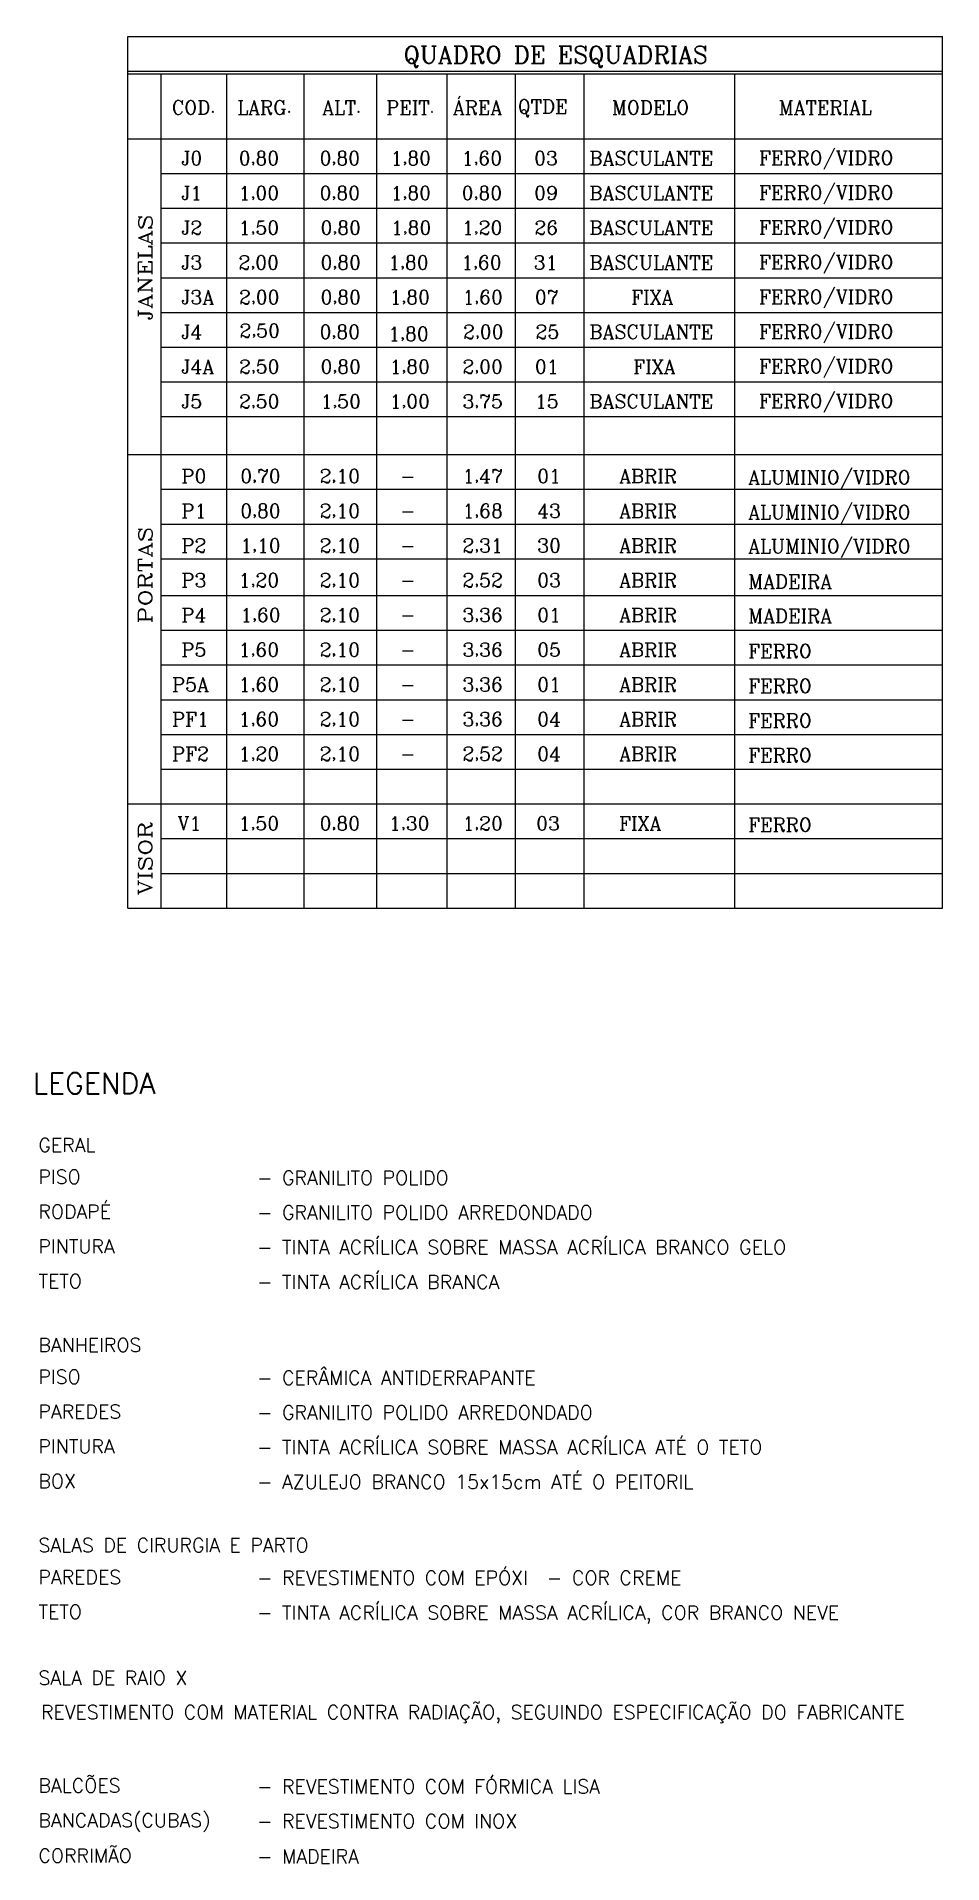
# Model space of a CAD drawing. Extents: x -183 to 66, y -25 to 68.
# Drawn here: x -62.16 to -49.11, y -25.46 to 0.84 of the extents above; entities that cross this region are included whole.
import ezdxf

# ---------------------------------------------------------------- set-up
doc = ezdxf.new("R2010")
doc.units = 0
doc.header["$MEASUREMENT"] = 0
doc.layers.add('LEG', color=2, linetype='CONTINUOUS')
doc.layers.add('LEGENDA', color=2, linetype='CONTINUOUS')
doc.styles.add('ROMANC', font='romanc.shx')
doc.styles.add('TEXTO1', font='romans.shx')

msp = doc.modelspace()

# ---------------------------------------------------------------- texts
at = {"layer": 'LEG', "style": 'ROMANC'}
for s, height, p in [('QUADRO DE ESQUADRIAS ', 0.25, (-56.875, 0.45)), ('COD.', 0.2, (-60.214, -0.285)), ('LARG.', 0.2, (-59.268, -0.285)), ('ALT.', 0.2, (-58.047, -0.285)), ('PEIT.', 0.2, (-57.125, -0.285)), ('ÁREA', 0.2, (-56.165, -0.285)), ('QTDE ', 0.2, (-55.232, -0.269)), ('MODELO', 0.2, (-53.874, -0.285)), ('MATERIAL', 0.2, (-51.472, -0.285)), ('FERRO/VIDRO', 0.2, (-51.756, -1.008)), ('J0', 0.2, (-60.074, -1.014)), ('0,80', 0.2, (-59.249, -1.014)), ('0,80', 0.2, (-58.084, -1.014)), ('1,80', 0.2, (-57.062, -1.014)), ('1,60', 0.2, (-56.038, -1.014)), ('03', 0.2, (-54.995, -1.014)), ('BASCULANTE', 0.2, (-54.199, -1.014)), ('J1', 0.2, (-60.074, -1.514)), ('1,00', 0.2, (-59.249, -1.514)), ('0,80', 0.2, (-58.084, -1.514)), ('1,80', 0.2, (-57.062, -1.514)), ('0,80', 0.2, (-56.038, -1.514)), ('09', 0.2, (-54.995, -1.514)), ('BASCULANTE', 0.2, (-54.199, -1.514)), ('FERRO/VIDRO', 0.2, (-51.756, -1.508)), ('J2', 0.2, (-60.074, -2.014)), ('1,50', 0.2, (-59.249, -2.014)), ('0,80', 0.2, (-58.071, -2.014)), ('1,80', 0.2, (-57.058, -2.014)), ('1,20', 0.2, (-56.034, -2.014)), ('26', 0.2, (-54.991, -2.014)), ('BASCULANTE', 0.2, (-54.199, -2.014)), ('FERRO/VIDRO', 0.2, (-51.756, -2.008)), ('J3', 0.2, (-60.074, -2.514)), ('2,00', 0.2, (-59.252, -2.514)), ('0,80', 0.2, (-58.071, -2.514)), ('1,80', 0.2, (-57.096, -2.514)), ('1,60', 0.2, (-56.045, -2.514)), ('31', 0.2, (-55.002, -2.514)), ('BASCULANTE', 0.2, (-54.199, -2.514)), ('FERRO/VIDRO', 0.2, (-51.756, -2.508)), ('J3A', 0.2, (-60.074, -3.014)), ('2,00', 0.2, (-59.244, -3.014)), ('0,80', 0.2, (-58.071, -3.014)), ('1,80', 0.2, (-57.077, -3.014)), ('1,60', 0.2, (-56.027, -3.014)), ('07', 0.2, (-54.984, -3.014)), ('FIXA', 0.2, (-53.597, -3.014)), ('FERRO/VIDRO', 0.2, (-51.756, -3.008)), ('J4', 0.2, (-60.074, -3.514)), ('2,50', 0.2, (-59.238, -3.496)), ('0,80', 0.2, (-58.084, -3.514)), ('1,80', 0.2, (-57.095, -3.541)), ('2,00', 0.2, (-56.018, -3.514)), ('25', 0.2, (-54.975, -3.514)), ('BASCULANTE', 0.2, (-54.199, -3.514)), ('FERRO/VIDRO', 0.2, (-51.756, -3.508)), ('J4A', 0.2, (-60.074, -4.014)), ('2,50', 0.2, (-59.244, -4.014)), ('0,80', 0.2, (-58.071, -4.014)), ('1,80', 0.2, (-57.077, -4.014)), ('2,00', 0.2, (-56.027, -4.014)), ('01', 0.2, (-54.984, -4.014)), ('FIXA', 0.2, (-53.567, -4.014)), ('FERRO/VIDRO', 0.2, (-51.756, -4.008)), ('J5', 0.2, (-60.074, -4.514)), ('2,50', 0.2, (-59.244, -4.514)), ('1,50', 0.2, (-58.071, -4.514)), ('1,00', 0.2, (-57.077, -4.514)), ('3,75', 0.2, (-56.027, -4.514)), ('15', 0.2, (-54.984, -4.514)), ('BASCULANTE', 0.2, (-54.199, -4.514)), ('FERRO/VIDRO', 0.2, (-51.756, -4.508)), ('P0', 0.2, (-60.074, -5.589)), ('0,70', 0.2, (-59.227, -5.589)), ('2,10', 0.2, (-58.084, -5.589)), ('-', 0.2, (-56.924, -5.589)), ('1,47', 0.2, (-56.027, -5.589)), ('01', 0.2, (-54.951, -5.589)), ('ABRIR', 0.2, (-53.771, -5.589)), ('ALUMINIO/VIDRO', 0.2, (-51.912, -5.608)), ('P1', 0.2, (-60.074, -6.089)), ('0,80', 0.2, (-59.227, -6.089)), ('2,10', 0.2, (-58.084, -6.089)), ('-', 0.2, (-56.924, -6.089)), ('1,68', 0.2, (-56.027, -6.089)), ('43', 0.2, (-54.951, -6.089)), ('ABRIR', 0.2, (-53.771, -6.089)), ('ALUMINIO/VIDRO', 0.2, (-51.912, -6.108)), ('P2', 0.2, (-60.074, -6.589)), ('1,10', 0.2, (-59.227, -6.589)), ('2,10', 0.2, (-58.084, -6.589)), ('-', 0.2, (-56.924, -6.589)), ('2,31', 0.2, (-56.027, -6.589)), ('30', 0.2, (-54.951, -6.589)), ('ABRIR', 0.2, (-53.771, -6.589)), ('ALUMINIO/VIDRO', 0.2, (-51.912, -6.6)), ('P3', 0.2, (-60.074, -7.089)), ('1,20', 0.2, (-59.249, -7.089)), ('2,10', 0.2, (-58.084, -7.089)), ('-', 0.2, (-56.924, -7.089)), ('2,52', 0.2, (-56.027, -7.089)), ('03', 0.2, (-54.951, -7.089)), ('ABRIR', 0.2, (-53.771, -7.089)), ('MADEIRA', 0.2, (-51.912, -7.108)), ('P4', 0.2, (-60.074, -7.589)), ('1,60', 0.2, (-59.227, -7.589)), ('2,10', 0.2, (-58.084, -7.589)), ('-', 0.2, (-56.924, -7.589)), ('3,36', 0.2, (-56.027, -7.589)), ('01', 0.2, (-54.951, -7.589)), ('ABRIR', 0.2, (-53.771, -7.589)), ('MADEIRA', 0.2, (-51.912, -7.6)), ('P5', 0.2, (-60.074, -8.089)), ('1,60', 0.2, (-59.249, -8.089)), ('2,10', 0.2, (-58.084, -8.089)), ('3,36', 0.2, (-56.027, -8.089)), ('05', 0.2, (-54.951, -8.089)), ('ABRIR', 0.2, (-53.771, -8.089)), ('-', 0.2, (-56.924, -8.089)), ('FERRO', 0.2, (-51.912, -8.108)), ('P5A', 0.2, (-60.209, -8.589)), ('1,60', 0.2, (-59.249, -8.589)), ('2,10', 0.2, (-58.084, -8.589)), ('3,36', 0.2, (-56.027, -8.589)), ('01', 0.2, (-54.951, -8.589)), ('ABRIR', 0.2, (-53.771, -8.589)), ('FERRO', 0.2, (-51.912, -8.608)), ('-', 0.2, (-56.924, -8.589)), ('PF1', 0.2, (-60.209, -9.089)), ('1,60', 0.2, (-59.249, -9.089)), ('2,10', 0.2, (-58.084, -9.089)), ('3,36', 0.2, (-56.027, -9.089)), ('04', 0.2, (-54.951, -9.089)), ('ABRIR', 0.2, (-53.771, -9.089)), ('FERRO', 0.2, (-51.912, -9.108)), ('-', 0.2, (-56.924, -9.089)), ('PF2', 0.2, (-60.209, -9.589)), ('1,20', 0.2, (-59.249, -9.589)), ('2,10', 0.2, (-58.084, -9.589)), ('2,52', 0.2, (-56.027, -9.589)), ('04', 0.2, (-54.951, -9.589)), ('ABRIR', 0.2, (-53.771, -9.589)), ('FERRO', 0.2, (-51.912, -9.608)), ('-', 0.2, (-56.924, -9.589)), ('V1', 0.2, (-60.13, -10.589)), ('1,50', 0.2, (-59.249, -10.589)), ('0,80', 0.2, (-58.084, -10.589)), ('1,30', 0.2, (-57.084, -10.589)), ('1,20', 0.2, (-56.027, -10.589)), ('03', 0.2, (-54.966, -10.589)), ('FIXA', 0.2, (-53.771, -10.589)), ('FERRO', 0.2, (-51.912, -10.608))]:
    msp.add_text(s, height=height, dxfattribs=at).set_placement(p)
at = {"layer": 'LEG', "style": 'ROMANC', "width": 1.3}
for s, p in [('JANELAS', (-60.494, -3.253)), ('PORTAS', (-60.494, -7.611)), ('VISOR', (-60.494, -11.523))]:
    msp.add_text(s, height=0.2, rotation=90, dxfattribs=at).set_placement(p)
at = {"layer": 'LEGENDA', "style": 'TEXTO1'}
for s, height, p in [('LEGENDA', 0.3, (-62.212, -14.381)), ('GERAL', 0.2, (-62.133, -15.219)), ('PISO ', 0.2, (-62.133, -15.678)), ('- GRANILITO POLIDO', 0.2, (-58.985, -15.691)), ('RODAPÉ', 0.2, (-62.133, -16.178)), ('- GRANILITO POLIDO ARREDONDADO', 0.2, (-58.985, -16.191)), ('PINTURA', 0.2, (-62.133, -16.678)), ('- TINTA ACRÍLICA SOBRE MASSA ACRÍLICA BRANCO GELO', 0.2, (-58.985, -16.691)), ('TETO', 0.2, (-62.133, -17.178)), ('- TINTA ACRÍLICA BRANCA', 0.2, (-58.985, -17.191)), ('BANHEIROS', 0.2, (-62.133, -18.098)), ('PISO ', 0.2, (-62.133, -18.557)), ('- CERÂMICA ANTIDERRAPANTE', 0.2, (-58.985, -18.569)), ('PAREDES', 0.2, (-62.133, -19.057)), ('- GRANILITO POLIDO ARREDONDADO', 0.2, (-58.985, -19.069)), ('PINTURA', 0.2, (-62.133, -19.557)), ('- TINTA ACRÍLICA SOBRE MASSA ACRÍLICA ATÉ O TETO', 0.2, (-58.985, -19.569)), ('BOX', 0.2, (-62.133, -20.057)), ('- AZULEJO BRANCO 15x15cm ATÉ O PEITORIL', 0.2, (-58.985, -20.069)), ('SALAS DE CIRURGIA E PARTO', 0.2, (-62.133, -20.98)), ('PAREDES', 0.2, (-62.133, -21.439)), ('- REVESTIMENTO COM EPÓXI  - COR CREME', 0.2, (-58.985, -21.451)), ('TETO', 0.2, (-62.133, -21.939)), ('- TINTA ACRÍLICA SOBRE MASSA ACRÍLICA, COR BRANCO NEVE', 0.2, (-58.985, -21.951)), ('SALA DE RAIO X', 0.2, (-62.133, -22.89)), ('REVESTIMENTO COM MATERIAL CONTRA RADIAÇÃO, SEGUINDO ESPECIFICAÇÃO DO FABRICANTE', 0.2, (-62.096, -23.383)), ('BALCÕES', 0.2, (-62.133, -24.44)), ('- REVESTIMENTO COM FÓRMICA LISA', 0.2, (-58.985, -24.453)), ('BANCADAS(CUBAS)', 0.2, (-62.133, -24.94)), ('- REVESTIMENTO COM INOX', 0.2, (-58.985, -24.953)), ('CORRIMÃO', 0.2, (-62.133, -25.449)), ('- MADEIRA', 0.2, (-58.985, -25.461))]:
    msp.add_text(s, height=height, dxfattribs=at).set_placement(p)

# ---------------------------------------------------------------- linework, layer by layer
at = {"layer": 'LEG'}
for p, q in [((-60.844, 0.838), (-49.114, 0.838)), ((-60.844, -11.709), (-60.844, 0.838)), ((-49.114, -11.709), (-49.114, 0.838)), ((-60.844, 0.338), (-49.114, 0.338)), ((-60.844, 0.299), (-49.114, 0.299)), ((-60.364, -11.709), (-60.364, 0.299)), ((-59.418, -11.709), (-59.418, 0.299)), ((-58.306, -11.709), (-58.306, 0.299)), ((-57.261, -11.709), (-57.261, 0.299)), ((-56.249, -11.709), (-56.249, 0.299)), ((-55.265, -11.709), (-55.265, 0.299)), ((-54.275, -11.709), (-54.275, 0.299)), ((-52.102, -11.709), (-52.102, 0.299)), ((-60.844, -0.634), (-49.114, -0.634)), ((-60.364, -1.134), (-49.114, -1.134)), ((-60.364, -1.634), (-49.114, -1.634)), ((-60.364, -2.134), (-49.114, -2.134)), ((-60.364, -2.634), (-49.114, -2.634)), ((-60.364, -3.134), (-49.114, -3.134)), ((-60.364, -3.634), (-49.114, -3.634)), ((-60.364, -4.134), (-49.114, -4.134)), ((-60.364, -4.634), (-49.114, -4.634)), ((-60.844, -5.18), (-49.114, -5.18)), ((-60.364, -5.68), (-49.114, -5.68)), ((-60.364, -6.18), (-49.114, -6.18)), ((-60.364, -6.68), (-49.114, -6.68)), ((-60.364, -7.209), (-49.114, -7.209)), ((-60.364, -7.709), (-49.114, -7.709)), ((-60.364, -8.209), (-49.114, -8.209)), ((-60.364, -8.709), (-49.114, -8.709)), ((-60.364, -9.209), (-49.114, -9.209)), ((-60.364, -9.709), (-49.114, -9.709)), ((-60.844, -10.209), (-49.114, -10.209)), ((-60.364, -10.709), (-49.114, -10.709)), ((-60.364, -11.209), (-49.114, -11.209)), ((-60.844, -11.709), (-49.114, -11.709))]:
    msp.add_line(p, q, dxfattribs=at)

msp.set_redraw_order([(e.dxf.handle, doc.entitydb.next_handle()) for e in msp.query("TEXT MTEXT ATTDEF DIMENSION ARC_DIMENSION")])  # texts and dimensions are drawn at this point

doc.saveas('drawing.dxf')
